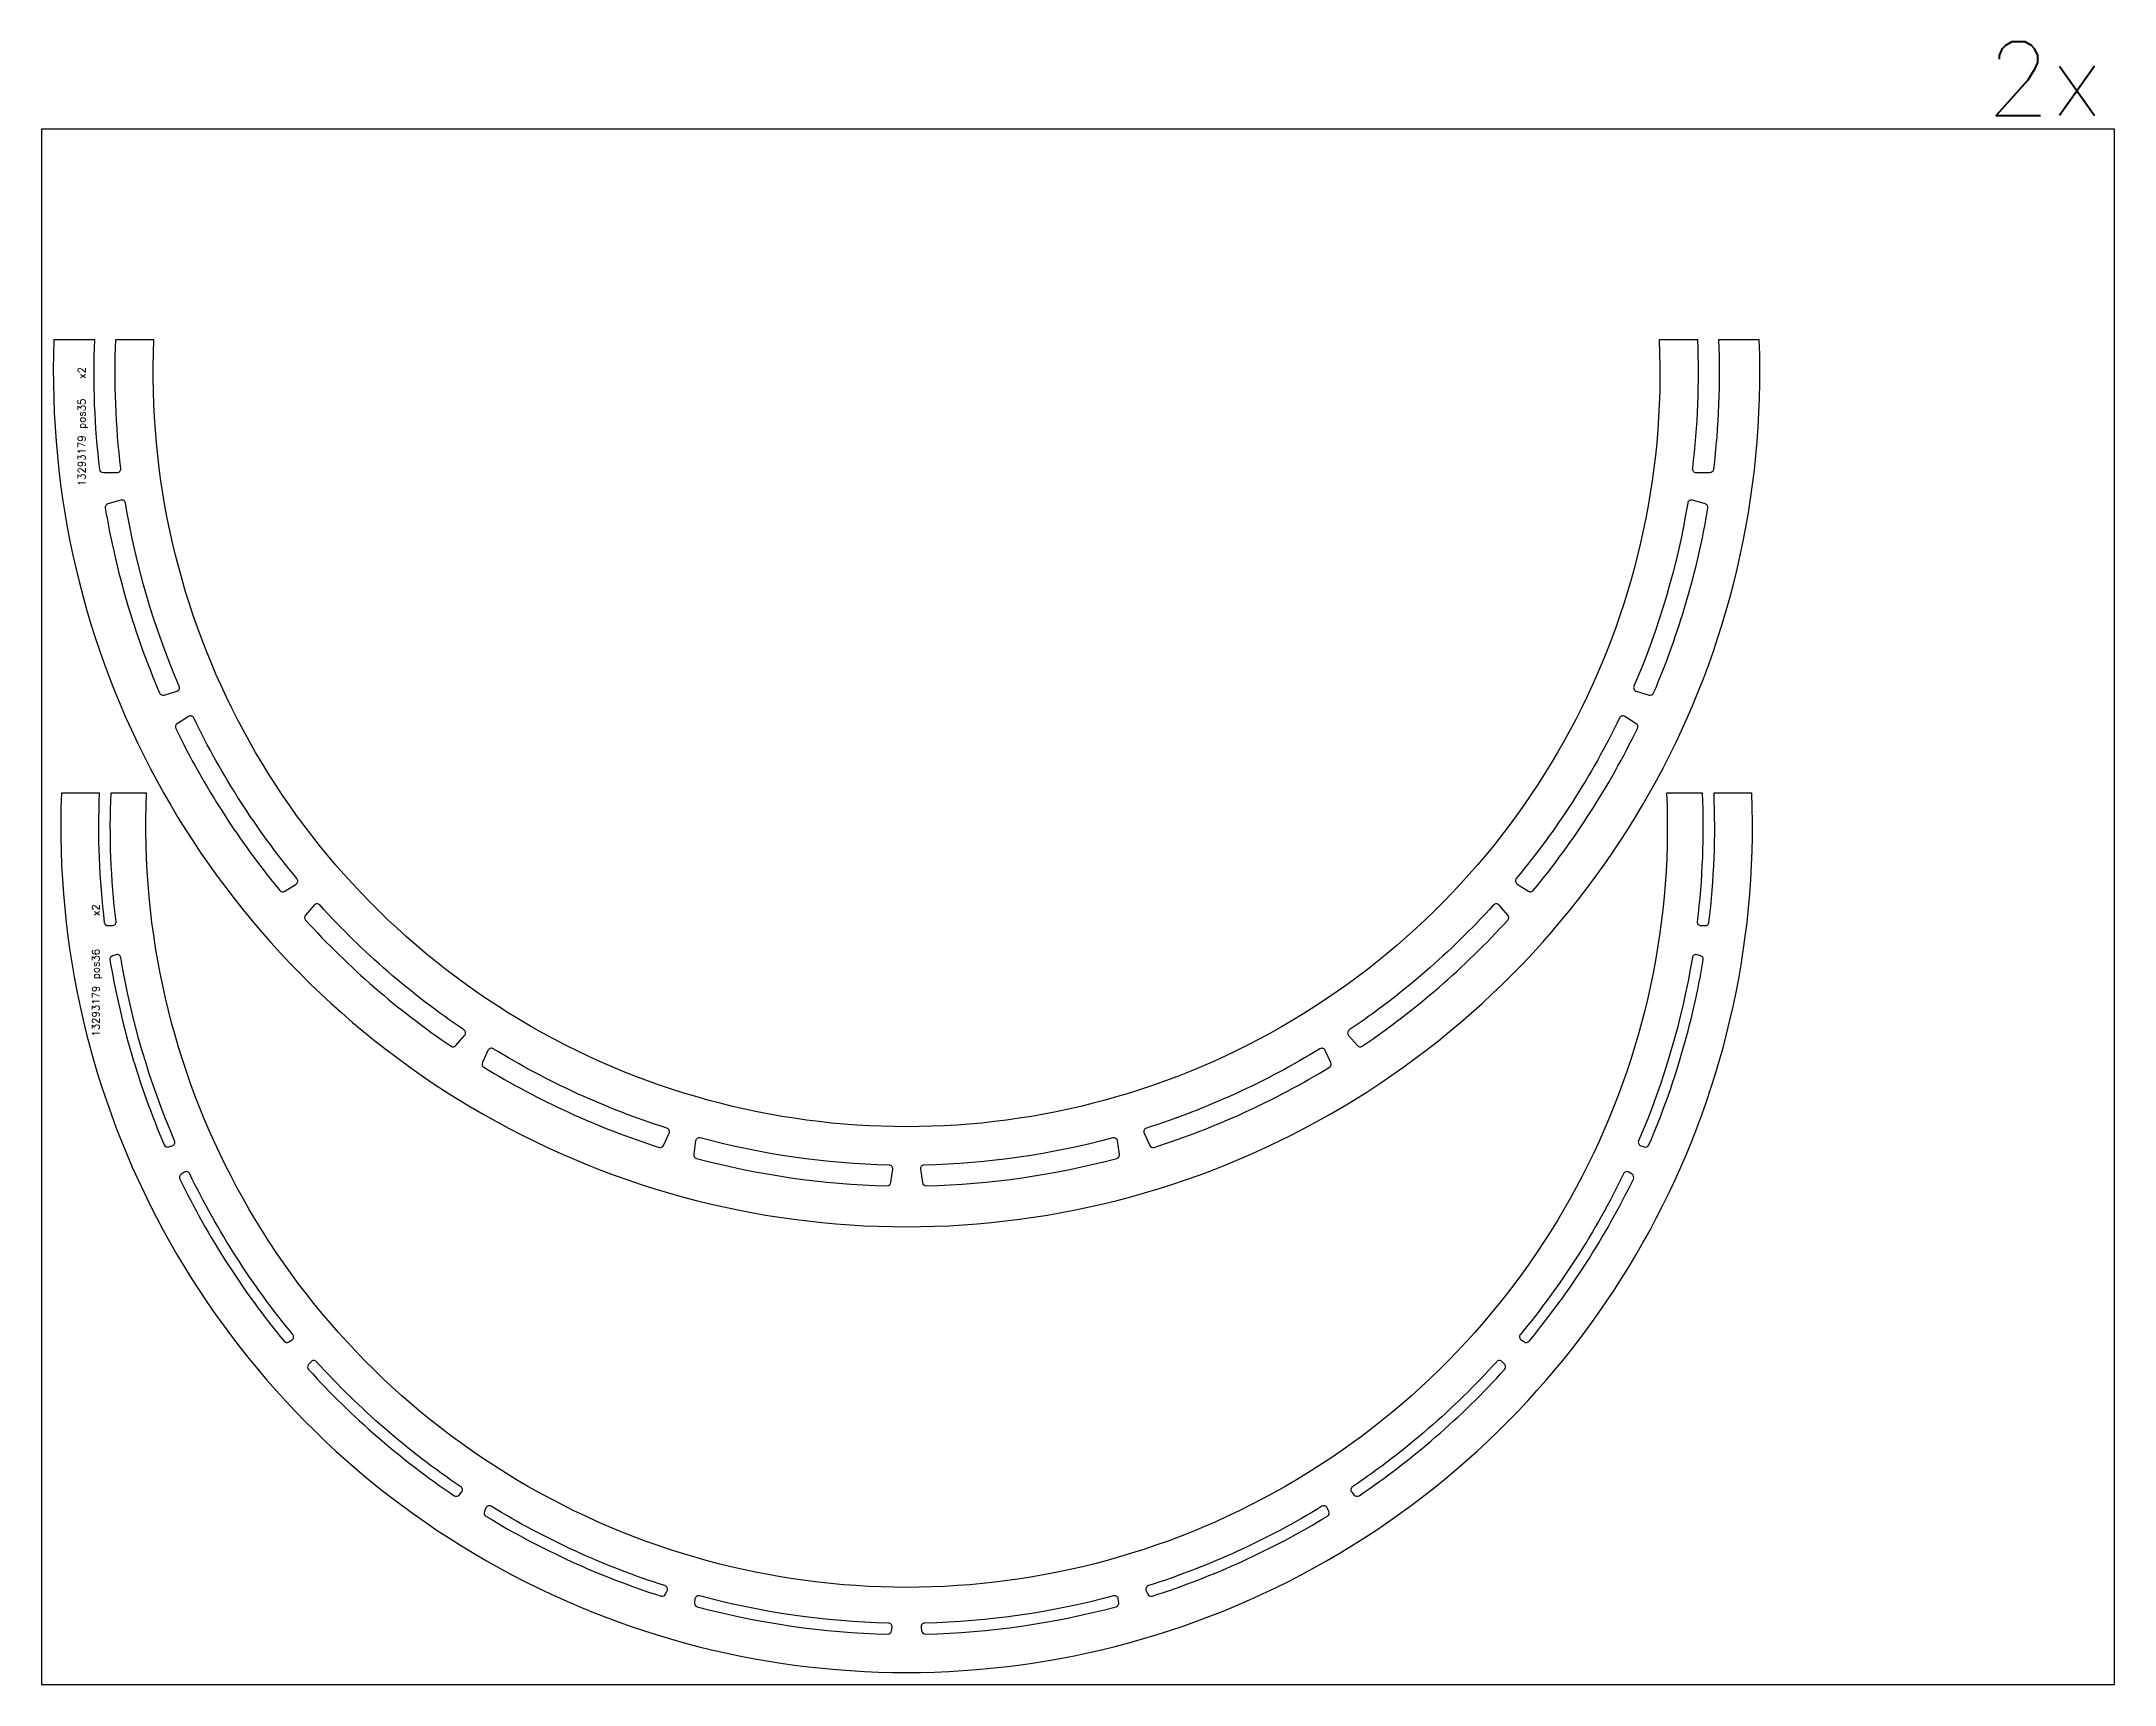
# Model space of a CAD drawing. Header units: millimetres. Extents: x 0 to 11620, y 0 to 2222.
# Drawn here: x 8820 to 11620, y 0 to 2218 of the extents above; entities that cross this region are included whole.
import ezdxf

# ---------------------------------------------------------------- set-up
doc = ezdxf.new("R2010")
doc.units = ezdxf.units.MM
for name, color, linetype in [('--NestedParts--', 7, 'Continuous'), ('sheet', 24, 'Continuous'), ('Texto', 7, 'Continuous')]:
    doc.layers.add(name, color=color, linetype=linetype)
doc.styles.get("Standard").update_dxf_attribs({"font": 'txt.shx'})

msp = doc.modelspace()

# ---------------------------------------------------------------- texts
at = {"insert": (11447.3, 2218.4), "char_height": 100, "attachment_point": 1}
msp.add_mtext_dynamic_manual_height_columns('2x', width=1386.362, gutter_width=1, heights=[0], dxfattribs=at)
at = {"layer": 'Texto', "color": 3, "char_height": 10, "width": 923.944, "attachment_point": 1, "rotation": 90}
for s, insert in [('13293179 pos35   x2', (8869.3, 1618)), ('13293179 pos36     x2', (8888.3, 874.9))]:
    msp.add_mtext(s, dxfattribs=dict(at, insert=insert))

# ---------------------------------------------------------------- linework, layer by layer
at = {"layer": '--NestedParts--', "color": 7}
for points in [[(8891.9, 1815.6), (8836.9, 1815.6, 1.039839), (11140.1, 1815.6), (11085.1, 1815.6, -0.039978), (11078.3, 1640.5, -0.379826), (11073.3, 1636.1), (11055.2, 1636.1, -0.450059), (11050.2, 1641.7, 0.040748), (11057.1, 1815.6), (11005, 1815.6, -1.045249), (8972, 1815.6), (8920, 1815.6, 0.040748), (8926.8, 1641.7, -0.450059), (8921.8, 1636.1), (8903.7, 1636.1, -0.379826), (8898.8, 1640.5, -0.039978)], [(8985.6, 1335.9), (9002.9, 1341, 0.450059), (9006.1, 1347.8, -0.060481), (8933.5, 1595.2, 0.450059), (8927.2, 1599.1), (8909.8, 1594, 0.379826), (8906.2, 1588.4, 0.059477), (8979.5, 1338.8, 0.379826)], [(11067.3, 1594), (11049.9, 1599.1, 0.450059), (11043.5, 1595.2, -0.060481), (10970.9, 1347.8, 0.450059), (10974.1, 1341), (10991.5, 1335.9, 0.379826), (10997.5, 1338.8, 0.059477), (11070.8, 1588.4, 0.379826)], [(9148.6, 1071), (9163.9, 1080.8, 0.450059), (9165, 1088.2, -0.060481), (9025.7, 1305, 0.450059), (9018.5, 1307.1), (9003.2, 1297.3, 0.379826), (9001.4, 1290.9, 0.059477), (9142.1, 1072, 0.379826)], [(10973.8, 1297.3), (10958.6, 1307.1, 0.450059), (10951.4, 1305, -0.060481), (10812, 1088.2, 0.450059), (10813.1, 1080.8), (10828.4, 1071, 0.379826), (10834.9, 1072, 0.059477), (10975.6, 1290.9, 0.379826)], [(8898.4, 1203.7), (8846.9, 1203.7, 1.040194), (11130.1, 1203.7), (11078.6, 1203.7, -0.040219), (11071.7, 1028.6, -0.379622), (11066.8, 1024.2), (11061.7, 1024.2, -0.449839), (11056.8, 1029.8, 0.040502), (11063.6, 1203.7), (11015, 1203.7, -1.044798), (8962, 1203.7), (8913.5, 1203.7, 0.040502), (8920.3, 1029.8, -0.449839), (8915.3, 1024.2), (8910.3, 1024.2, -0.379622), (8905.3, 1028.6, -0.040219)], [(9379.8, 862.7), (9391.6, 876.4, 0.450059), (9390.7, 883.8, -0.060481), (9195.8, 1052.6, 0.450059), (9188.3, 1052.5), (9176.5, 1038.8, 0.379826), (9176.6, 1032.2, 0.059477), (9373.2, 861.8, 0.379826)], [(10800.6, 1038.8), (10788.7, 1052.5, 0.450059), (10781.2, 1052.6, -0.060481), (10586.4, 883.8, 0.450059), (10585.4, 876.4), (10597.3, 862.7, 0.379826), (10603.8, 861.8, 0.059477), (10800.5, 1032.2, 0.379826)], [(8920.9, 985.4), (8916, 984, 0.379622), (8912.5, 978.4, 0.059836), (8985.8, 728.7, 0.379622), (8991.8, 725.9), (8996.7, 727.3, 0.449839), (8999.9, 734.1, -0.060115), (8927.2, 981.4, 0.449839)], [(10980.4, 727.3), (10985.2, 725.9, 0.379622), (10991.2, 728.7, 0.059836), (11064.5, 978.4, 0.379622), (11061, 984), (11056.2, 985.4, 0.449839), (11049.8, 981.4, -0.060115), (10977.2, 734.1, 0.449839)], [(9660.2, 728), (9667.8, 744.5, 0.450059), (9664.7, 751.3, -0.060481), (9430.2, 858.4, 0.450059), (9423.1, 856.2), (9415.5, 839.7, 0.379826), (9417.5, 833.4, 0.059477), (9654.1, 725.3, 0.379826)], [(10561.5, 839.7), (10554, 856.2, 0.450059), (10546.8, 858.4, -0.060481), (10312.3, 751.3, 0.450059), (10309.3, 744.5), (10316.8, 728, 0.379826), (10322.9, 725.3, 0.059477), (10559.6, 833.4, 0.379826)], [(9967.3, 677.7), (9969.8, 695.7, 0.450059), (9965, 701.4, -0.060481), (9709.8, 738, 0.450059), (9703.6, 733.9), (9701, 716, 0.379826), (9704.7, 710.4, 0.059477), (9962.2, 673.4, 0.379826)], [(10276, 716), (10273.4, 733.9, 0.450059), (10267.2, 738, -0.060481), (10012, 701.4, 0.450059), (10007.2, 695.7), (10009.8, 677.7, 0.379826), (10014.8, 673.4, 0.059477), (10272.4, 710.4, 0.379826)], [(9013, 691.7), (9008.7, 688.9, 0.379622), (9006.9, 682.5, 0.059836), (9147.6, 463.7, 0.379622), (9154.1, 462.6), (9158.4, 465.4, 0.449839), (9159.5, 472.7, -0.060115), (9020.2, 689.6, 0.449839)], [(10818.6, 465.4), (10822.9, 462.6, 0.379622), (10829.4, 463.7, 0.059836), (10970.1, 682.5, 0.379622), (10968.3, 688.9), (10964.1, 691.7, 0.449839), (10956.9, 689.6, -0.060115), (10817.5, 472.7, 0.449839)], [(9184.1, 435.7), (9180.8, 431.9, 0.379622), (9180.8, 425.3, 0.059836), (9377.5, 254.9, 0.379622), (9384.1, 255.8), (9387.4, 259.6, 0.449839), (9386.4, 267, -0.060115), (9191.5, 435.8, 0.449839)], [(10589.7, 259.6), (10593, 255.8, 0.379622), (10599.6, 254.9, 0.059836), (10796.2, 425.3, 0.379622), (10796.3, 431.9), (10793, 435.7, 0.449839), (10785.5, 435.8, -0.060115), (10590.7, 267, 0.449839)], [(9420.3, 238.4), (9418.2, 233.8, 0.379622), (9420.2, 227.4, 0.059836), (9656.9, 119.4, 0.379622), (9662.9, 122), (9665, 126.6, 0.449839), (9662, 133.5, -0.060115), (9427.5, 240.6, 0.449839)], [(10312, 126.6), (10314.1, 122, 0.379622), (10320.2, 119.4, 0.059836), (10556.8, 227.4, 0.379622), (10558.8, 233.8), (10556.7, 238.4, 0.449839), (10549.5, 240.6, -0.060115), (10315, 133.5, 0.449839)], [(9702.7, 115.6), (9701.9, 110.6, 0.379622), (9705.6, 105.1, 0.059836), (9963.1, 68, 0.379622), (9968.2, 72.3), (9968.9, 77.3, 0.449839), (9964.1, 83, -0.060115), (9708.9, 119.7, 0.449839)], [(10008.1, 77.3), (10008.8, 72.3, 0.379622), (10013.9, 68, 0.059836), (10271.4, 105.1, 0.379622), (10275.1, 110.6), (10274.4, 115.6, 0.449839), (10268.1, 119.7, -0.060115), (10013, 83, 0.449839)]]:
    msp.add_lwpolyline(points, format="xyb", close=True, dxfattribs=at)
at = {"layer": 'sheet', "color": 7}
msp.add_lwpolyline([(8820, 0), (11620, 0), (11620, 2100), (8820, 2100)], close=True, dxfattribs=at)

msp.set_redraw_order([(e.dxf.handle, doc.entitydb.next_handle()) for e in msp.query("TEXT MTEXT ATTDEF DIMENSION ARC_DIMENSION")])  # texts and dimensions are drawn at this point

doc.saveas('drawing.dxf')
